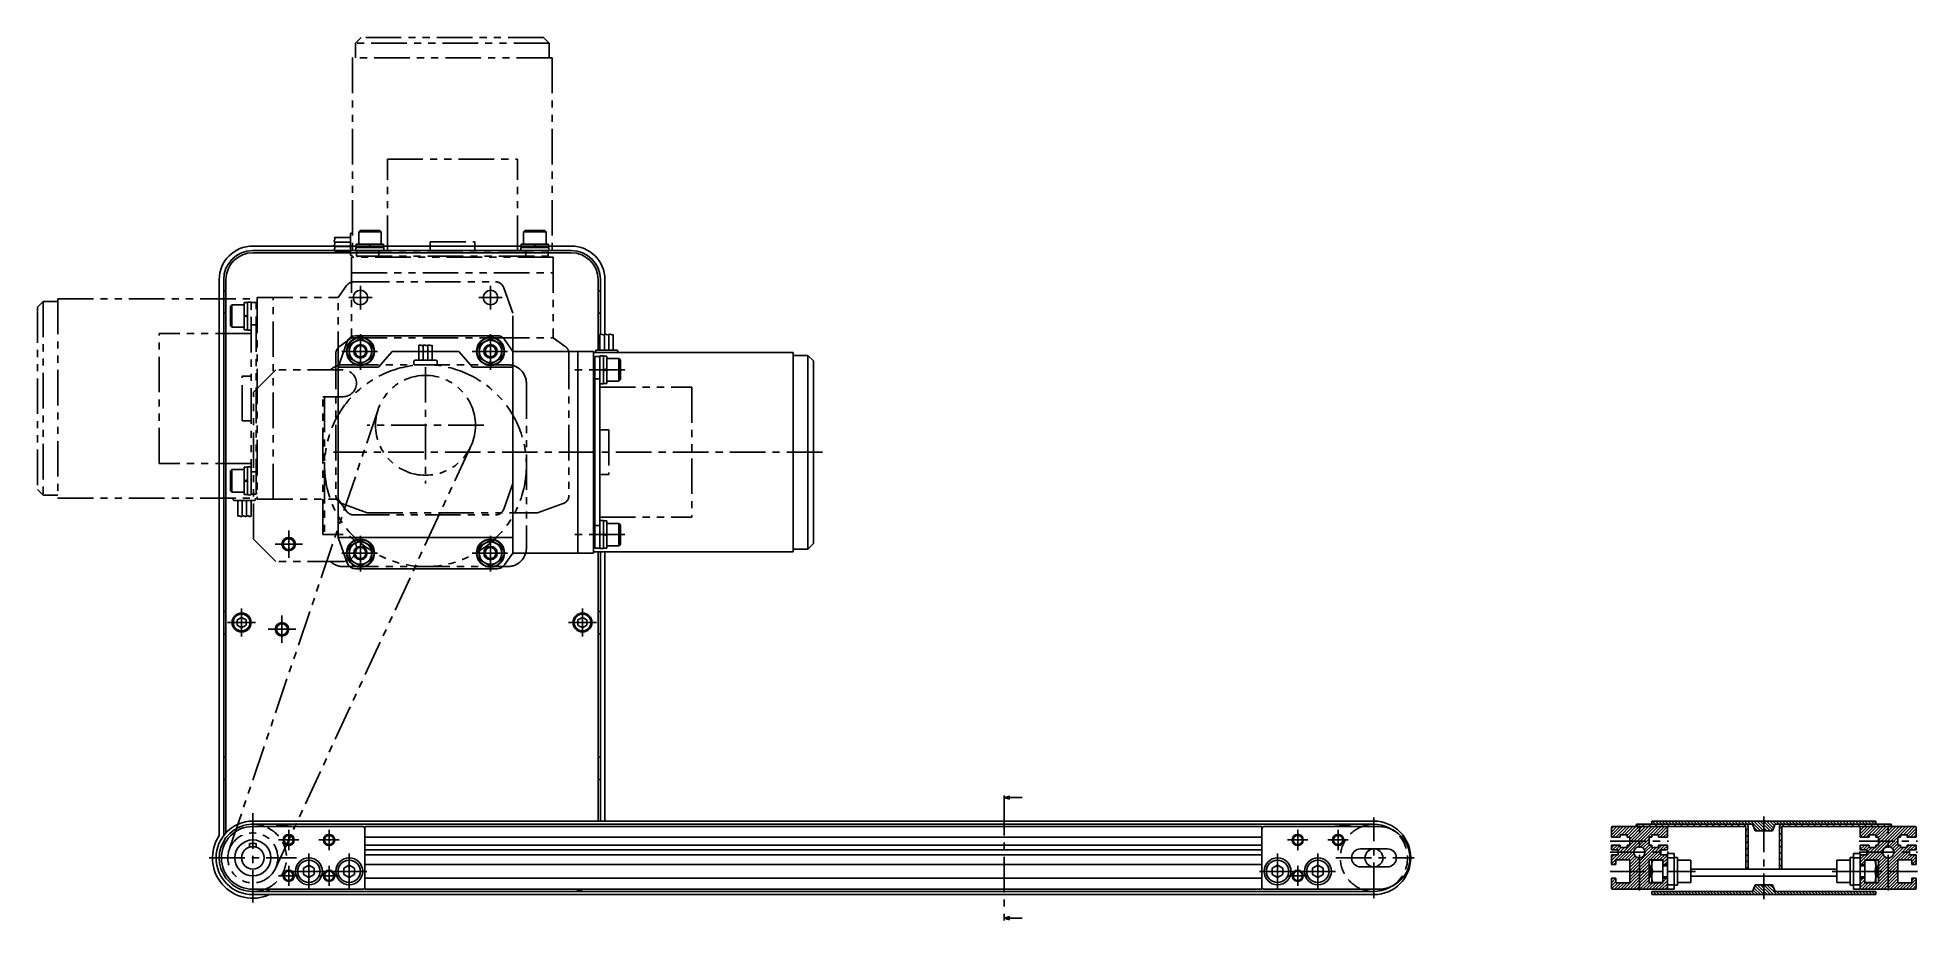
# Model space of a CAD drawing. Extents: x -2 to 1146, y -10 to 679.
# Drawn here: x 308 to 1146, y -10 to 384 of the extents above; entities that cross this region are included whole.
import ezdxf

# ---------------------------------------------------------------- set-up
doc = ezdxf.new("R2010")
doc.units = 0
doc.header["$LTSCALE"] = 0.5
for name, pattern in [('CENTER', [50.8, 31.75, -6.35, 6.35, -6.35]), ('DASHED', [19.05, 12.7, -6.35]), ('PHANTOM', [63.5, 31.75, -6.35, 6.35, -6.35, 6.35, -6.35])]:
    doc.linetypes.add(name, pattern=pattern)
doc.layers.get('0').update_dxf_attribs({"linetype": 'CONTINUOUS'})
for name, color, linetype in [('MSM_CENTER', 1, 'CENTER'), ('MSM_CONTINUOUS', 7, 'CONTINUOUS'), ('MSM_DASHED', 4, 'DASHED'), ('MSM_IMAGINARY', 6, 'PHANTOM'), ('MSM_NARROW', 5, 'CONTINUOUS')]:
    doc.layers.add(name, color=color, linetype=linetype)

# ---------------------------------------------------------------- blocks, each defined once
blk = doc.blocks.new('_OPEN30')
at = {"color": 0, "linetype": 'BYBLOCK'}
for p, q in [((-1, 0.27), (0, 0)), ((0, 0), (-1, -0.27)), ((0, 0), (-1, 0))]:
    blk.add_line(p, q, dxfattribs=at)
blk = doc.blocks.new('*U79')
at = {"layer": 'MSM_CONTINUOUS'}
blk.add_lwpolyline([(741.06, 44.9), (746.56, 44.9)], dxfattribs=at)
at = {"layer": 'MSM_CONTINUOUS', "xscale": 2.5, "yscale": 2.5, "zscale": 2.5, "rotation": 180}
blk.add_blockref('_OPEN30', (738.56, 44.9), dxfattribs=at)
blk = doc.blocks.new('*U80')
at = {"layer": 'MSM_CONTINUOUS'}
blk.add_lwpolyline([(741.06, -8.9), (746.56, -8.9)], dxfattribs=at)
at = {"layer": 'MSM_CONTINUOUS', "xscale": 2.5, "yscale": 2.5, "zscale": 2.5, "rotation": 180}
blk.add_blockref('_OPEN30', (738.56, -8.9), dxfattribs=at)

msp = doc.modelspace()

# ---------------------------------------------------------------- linework, layer by layer
at = {"layer": 'MSM_CENTER'}
for p, q in [((451.52, 262.75), (451.52, 273.25)), ((509.52, 262.75), (509.52, 273.25)), ((456.77, 268), (446.27, 268)), ((514.77, 268), (504.27, 268)), ((451.52, 235.75), (451.52, 252.25)), ((509.52, 235.75), (509.52, 252.25)), ((443.27, 244), (459.77, 244)), ((501.27, 244), (517.77, 244)), ((480.52, 237), (480.52, 185)), ((569.42, 235.77), (546.52, 235.77)), ((506.52, 211), (454.52, 211)), ((657.52, 199), (439.52, 199)), ((419.52, 151.9), (419.52, 164.1)), ((451.52, 145.75), (451.52, 162.25)), ((509.52, 145.75), (509.52, 162.25)), ((569.42, 162.23), (546.52, 162.23)), ((425.62, 158), (413.42, 158)), ((443.27, 154), (459.77, 154)), ((501.27, 154), (517.77, 154)), ((398.52, 116.75), (398.52, 129.25)), ((416.52, 113.9), (416.52, 126.1)), ((550.52, 116.75), (550.52, 129.25)), ((404.77, 123), (392.27, 123)), ((422.62, 120), (410.42, 120)), ((556.77, 123), (544.27, 123)), ((738.56, 43.9), (738.56, -7.9)), ((403.52, 37.9), (403.52, -1.9)), ((903.52, 0), (903.52, 36)), ((1077.39, 36.4), (1077.39, -0.4)), ((415.02, 26), (424.02, 26)), ((419.52, 30.5), (419.52, 21.5)), ((433.02, 26), (442.02, 26)), ((437.52, 30.5), (437.52, 21.5)), ((865.02, 26), (874.02, 26)), ((869.52, 30.5), (869.52, 21.5)), ((883.02, 26), (892.02, 26)), ((887.52, 30.5), (887.52, 21.5)), ((1008.89, 25.5), (1034.89, 25.5)), ((1021.89, 3.5), (1021.89, 32.5)), ((1119.89, 25.5), (1145.89, 25.5)), ((1132.89, 3.5), (1132.89, 32.5)), ((384.07, 18), (422.97, 18)), ((428.52, 20), (428.52, 4)), ((446.52, 20), (446.52, 4)), ((860.52, 20), (860.52, 4)), ((878.52, 20), (878.52, 4)), ((886.52, 18), (921.52, 18)), ((1008.89, 20.5), (1034.89, 20.5)), ((1119.89, 20.5), (1145.89, 20.5)), ((415.02, 10), (424.02, 10)), ((419.52, 14.5), (419.52, 5.5)), ((420.52, 12), (436.52, 12)), ((433.02, 10), (442.02, 10)), ((437.52, 14.5), (437.52, 5.5)), ((438.52, 12), (454.52, 12)), ((852.52, 12), (868.52, 12)), ((865.02, 10), (874.02, 10)), ((869.52, 14.5), (869.52, 5.5)), ((870.52, 12), (886.52, 12)), ((1008.89, 12), (1046.89, 12)), ((1107.89, 12), (1145.89, 12))]:
    msp.add_line(p, q, dxfattribs=at)
at = {"layer": 'MSM_CONTINUOUS'}
for p, q in [((545.52, 291), (403.52, 291)), ((545.52, 289), (403.52, 289)), ((545.52, 288), (403.52, 288)), ((388.52, 27.95), (388.52, 276)), ((390.52, 28), (390.52, 276)), ((391.52, 276), (391.52, 29.18)), ((557.52, 276), (557.52, 244.5)), ((558.52, 276), (558.52, 251.65)), ((560.52, 276), (560.52, 251.65)), ((558.29, 244.5), (558.29, 251.55)), ((560.29, 244.5), (560.29, 251.55)), ((562.29, 244.5), (562.29, 251.55)), ((564.29, 244.5), (564.29, 251.55)), ((445.58, 248.35), (441.52, 237)), ((451.52, 249.77), (446.52, 246.89)), ((446.52, 246.89), (446.52, 241.11)), ((512.47, 251), (449.34, 251)), ((456.52, 246.89), (451.52, 249.77)), ((456.52, 241.11), (456.52, 246.89)), ((459.52, 237), (465.61, 244)), ((465.61, 244), (495.44, 244)), ((501.52, 237), (495.44, 244)), ((509.52, 249.77), (504.52, 246.89)), ((504.52, 246.89), (504.52, 241.11)), ((514.52, 246.89), (509.52, 249.77)), ((514.52, 241.11), (514.52, 246.89)), ((515.72, 249.32), (519.52, 244)), ((519.52, 244), (519.52, 154)), ((555.52, 244), (519.52, 244)), ((548.52, 244), (548.52, 154)), ((555.52, 154), (555.52, 244)), ((644.52, 243.5), (555.52, 243.5)), ((556.29, 244), (556.29, 243.5)), ((565.79, 244.5), (556.79, 244.5)), ((566.29, 244), (566.29, 243.5)), ((644.52, 154.5), (644.52, 243.5)), ((441.52, 237), (441.52, 161)), ((441.52, 237), (459.52, 237)), ((446.52, 241.11), (451.52, 238.23)), ((451.52, 238.23), (456.52, 241.11)), ((501.52, 237), (519.52, 237)), ((504.52, 241.11), (509.52, 238.23)), ((509.52, 238.23), (514.52, 241.11)), ((556.02, 241.27), (555.52, 241.27)), ((556.02, 241.77), (556.02, 156.23)), ((558.32, 241.77), (556.02, 241.77)), ((558.32, 242.02), (558.32, 155.98)), ((558.32, 242.02), (559.92, 242.02)), ((559.92, 242.02), (559.92, 229.52)), ((559.92, 241.87), (561.42, 241.87)), ((559.92, 235.77), (561.42, 236.17)), ((559.92, 235.37), (561.42, 235.77)), ((561.42, 241.87), (561.42, 229.67)), ((566.82, 240.77), (561.42, 240.77)), ((566.82, 230.77), (566.82, 240.77)), ((566.82, 240.77), (567.42, 240.17)), ((567.42, 231.37), (567.42, 240.17)), ((651.02, 242.2), (644.52, 242.2)), ((651.02, 155.8), (651.02, 242.2)), ((651.02, 242.2), (653.52, 239.7)), ((653.52, 158.3), (653.52, 239.7)), ((556.02, 230.27), (555.52, 230.27)), ((558.32, 231.77), (556.02, 231.77)), ((558.32, 229.52), (559.92, 229.52)), ((559.92, 229.67), (561.42, 229.67)), ((566.82, 230.77), (561.42, 230.77)), ((566.82, 230.77), (567.42, 231.37)), ((556.02, 167.77), (555.52, 167.77)), ((558.32, 168.48), (559.92, 168.48)), ((559.92, 155.98), (559.92, 168.48)), ((559.92, 168.33), (561.42, 168.33)), ((561.42, 156.13), (561.42, 168.33)), ((441.52, 161), (519.52, 161)), ((445.58, 149.65), (441.52, 161)), ((451.52, 159.77), (446.52, 156.89)), ((456.52, 156.89), (451.52, 159.77)), ((509.52, 159.77), (504.52, 156.89)), ((514.52, 156.89), (509.52, 159.77)), ((558.32, 166.23), (556.02, 166.23)), ((559.92, 162.63), (561.42, 162.23)), ((559.92, 162.23), (561.42, 161.83)), ((566.82, 167.23), (561.42, 167.23)), ((566.82, 167.23), (566.82, 157.23)), ((566.82, 167.23), (567.42, 166.63)), ((567.42, 166.63), (567.42, 157.83)), ((446.52, 156.89), (446.52, 151.11)), ((446.52, 151.11), (451.52, 148.23)), ((451.52, 148.23), (456.52, 151.11)), ((456.52, 151.11), (456.52, 156.89)), ((504.52, 156.89), (504.52, 151.11)), ((504.52, 151.11), (509.52, 148.23)), ((509.52, 148.23), (514.52, 151.11)), ((514.52, 151.11), (514.52, 156.89)), ((515.72, 148.68), (519.52, 154)), ((555.52, 154), (519.52, 154)), ((556.02, 156.77), (555.52, 156.77)), ((644.52, 154.5), (555.52, 154.5)), ((558.32, 156.23), (556.02, 156.23)), ((557.52, 154.5), (557.52, 34.4)), ((558.32, 155.98), (559.92, 155.98)), ((558.52, 154.5), (558.52, 34.4)), ((559.92, 156.13), (561.42, 156.13)), ((560.52, 154.5), (560.52, 34.4)), ((566.82, 157.23), (561.42, 157.23)), ((566.82, 157.23), (567.42, 157.83)), ((651.02, 155.8), (644.52, 155.8)), ((651.02, 155.8), (653.52, 158.3)), ((512.47, 147), (449.34, 147)), ((391.52, 128), (390.52, 128)), ((557.52, 128), (558.52, 128)), ((391.52, 118), (390.52, 118)), ((398.52, 125.31), (396.52, 124.15)), ((396.52, 124.15), (396.52, 121.85)), ((396.52, 121.85), (398.52, 120.69)), ((400.52, 124.15), (398.52, 125.31)), ((398.52, 120.69), (400.52, 121.85)), ((400.52, 121.85), (400.52, 124.15)), ((550.52, 125.31), (548.52, 124.15)), ((548.52, 124.15), (548.52, 121.85)), ((548.52, 121.85), (550.52, 120.69)), ((552.52, 124.15), (550.52, 125.31)), ((550.52, 120.69), (552.52, 121.85)), ((552.52, 121.85), (552.52, 124.15)), ((557.52, 118), (558.52, 118)), ((738.56, 43.9), (738.56, 45.9)), ((403.52, 34.4), (903.52, 34.4)), ((1027.39, 34.4), (1127.39, 34.4)), ((1027.39, 33), (1027.39, 34.4)), ((1127.39, 33), (1127.39, 34.4)), ((903.52, 33), (403.52, 33)), ((403.52, 32), (452.52, 32)), ((422.42, 32.99), (413.97, 32.26)), ((413.97, 32.26), (413.99, 32)), ((453.52, 32), (853.52, 32)), ((453.52, 32), (453.52, 4)), ((453.52, 27.2), (853.52, 27.2)), ((853.52, 32), (853.52, 4)), ((905.52, 32), (854.52, 32)), ((884.63, 32.99), (893.08, 32.26)), ((893.06, 32), (893.08, 32.26)), ((1009.39, 27.25), (1009.39, 31.5)), ((1009.39, 27.25), (1013.39, 27.25)), ((1069.39, 32), (1009.89, 32)), ((1013.39, 27.25), (1013.39, 28.35)), ((1013.39, 28.35), (1016.39, 28.35)), ((1016.39, 28.35), (1016.39, 27.25)), ((1016.39, 27.25), (1017.59, 27.25)), ((1017.59, 27.25), (1017.59, 23.75)), ((1020.39, 32), (1020.39, 32.5)), ((1020.89, 33), (1072.39, 33)), ((1026.19, 23.75), (1026.19, 27.25)), ((1026.19, 27.25), (1027.39, 27.25)), ((1027.39, 27.25), (1027.39, 28.35)), ((1027.39, 28.35), (1030.39, 28.35)), ((1030.39, 28.35), (1030.39, 27.25)), ((1030.39, 27.25), (1034.39, 27.25)), ((1034.39, 31.5), (1034.39, 27.25)), ((1069.39, 13), (1069.39, 32)), ((1070.39, 13), (1070.39, 32)), ((1073.49, 30), (1072.39, 33)), ((1076.89, 30), (1073.49, 30)), ((1081.29, 30), (1077.89, 30)), ((1082.39, 33), (1081.29, 30)), ((1082.39, 33), (1133.89, 33)), ((1084.39, 32), (1084.39, 13)), ((1085.39, 32), (1085.39, 13)), ((1144.89, 32), (1085.39, 32)), ((1120.39, 31.5), (1120.39, 27.25)), ((1124.39, 27.25), (1120.39, 27.25)), ((1127.39, 28.35), (1124.39, 28.35)), ((1124.39, 28.35), (1124.39, 27.25)), ((1127.39, 27.25), (1127.39, 28.35)), ((1128.59, 27.25), (1127.39, 27.25)), ((1128.59, 23.75), (1128.59, 27.25)), ((1134.39, 32.5), (1134.39, 32)), ((1138.39, 27.25), (1137.19, 27.25)), ((1137.19, 27.25), (1137.19, 23.75)), ((1141.39, 28.35), (1138.39, 28.35)), ((1138.39, 28.35), (1138.39, 27.25)), ((1141.39, 27.25), (1141.39, 28.35)), ((1145.39, 27.25), (1141.39, 27.25)), ((1145.39, 27.25), (1145.39, 31.5)), ((402.02, 24.4), (405.02, 24.4)), ((402.02, 22.77), (402.02, 24.4)), ((405.02, 22.77), (405.02, 24.4)), ((453.52, 23.7), (853.52, 23.7)), ((453.52, 21.6), (853.52, 21.6)), ((453.52, 19.4), (853.52, 19.4)), ((909.52, 22), (897.52, 22)), ((1013.39, 23.75), (1009.39, 23.75)), ((1009.39, 21.6), (1009.39, 23.75)), ((1009.39, 21.6), (1012.39, 21.6)), ((1012.39, 19.4), (1009.39, 19.4)), ((1009.39, 15.1), (1009.39, 19.4)), ((1011.39, 15.1), (1011.39, 17.1)), ((1011.39, 17.1), (1017.59, 17.1)), ((1012.39, 21.6), (1012.39, 19.4)), ((1013.39, 22.65), (1013.39, 23.75)), ((1016.39, 22.65), (1013.39, 22.65)), ((1017.59, 23.75), (1016.39, 23.75)), ((1016.39, 23.75), (1016.39, 22.65)), ((1017.59, 17.1), (1017.59, 6.9)), ((1027.39, 23.75), (1026.19, 23.75)), ((1026.19, 6.9), (1026.19, 17.1)), ((1026.19, 17.1), (1032.39, 17.1)), ((1027.39, 22.65), (1027.39, 23.75)), ((1030.39, 22.65), (1027.39, 22.65)), ((1027.39, 7), (1027.39, 17)), ((1027.39, 17), (1032.39, 17)), ((1034.39, 23.75), (1030.39, 23.75)), ((1030.39, 23.75), (1030.39, 22.65)), ((1031.39, 19.4), (1031.39, 21.6)), ((1031.39, 21.6), (1034.39, 21.6)), ((1034.39, 19.4), (1031.39, 19.4)), ((1032.39, 17.1), (1032.39, 6.9)), ((1034.39, 23.75), (1034.39, 21.6)), ((1034.39, 20), (1034.39, 4)), ((1034.39, 20), (1037.39, 20)), ((1034.39, 18), (1037.39, 18)), ((1037.39, 4), (1037.39, 20)), ((1038.89, 18.1), (1037.39, 18.1)), ((1038.89, 18.1), (1038.89, 5.9)), ((1044.89, 17), (1038.89, 17)), ((1044.89, 7), (1044.89, 17)), ((1109.89, 17), (1115.89, 17)), ((1109.89, 7), (1109.89, 17)), ((1115.89, 18.1), (1117.39, 18.1)), ((1115.89, 18.1), (1115.89, 5.9)), ((1120.39, 20), (1117.39, 20)), ((1117.39, 4), (1117.39, 20)), ((1120.39, 18), (1117.39, 18)), ((1120.39, 23.75), (1120.39, 21.6)), ((1120.39, 23.75), (1124.39, 23.75)), ((1123.39, 21.6), (1120.39, 21.6)), ((1120.39, 20), (1120.39, 4)), ((1120.39, 19.4), (1123.39, 19.4)), ((1128.59, 17.1), (1122.39, 17.1)), ((1122.39, 17.1), (1122.39, 6.9)), ((1127.39, 17), (1122.39, 17)), ((1123.39, 19.4), (1123.39, 21.6)), ((1124.39, 23.75), (1124.39, 22.65)), ((1124.39, 22.65), (1127.39, 22.65)), ((1127.39, 22.65), (1127.39, 23.75)), ((1127.39, 23.75), (1128.59, 23.75)), ((1127.39, 7), (1127.39, 17)), ((1128.59, 6.9), (1128.59, 17.1)), ((1137.19, 23.75), (1138.39, 23.75)), ((1143.39, 17.1), (1137.19, 17.1)), ((1137.19, 17.1), (1137.19, 6.9)), ((1138.39, 23.75), (1138.39, 22.65)), ((1138.39, 22.65), (1141.39, 22.65)), ((1141.39, 22.65), (1141.39, 23.75)), ((1141.39, 23.75), (1145.39, 23.75)), ((1145.39, 21.6), (1142.39, 21.6)), ((1142.39, 21.6), (1142.39, 19.4)), ((1142.39, 19.4), (1145.39, 19.4)), ((1143.39, 15.1), (1143.39, 17.1)), ((1145.39, 21.6), (1145.39, 23.75)), ((1145.39, 15.1), (1145.39, 19.4)), ((428.52, 14.75), (426.14, 13.37)), ((426.14, 10.63), (426.14, 13.37)), ((428.52, 9.25), (426.14, 10.63)), ((428.52, 14.75), (430.9, 13.37)), ((430.9, 10.63), (428.52, 9.25)), ((430.9, 13.37), (430.9, 10.63)), ((446.52, 14.75), (444.14, 13.37)), ((444.14, 10.63), (444.14, 13.37)), ((446.52, 9.25), (444.14, 10.63)), ((446.52, 14.75), (448.9, 13.37)), ((448.9, 10.63), (446.52, 9.25)), ((448.9, 13.37), (448.9, 10.63)), ((453.52, 15.1), (853.52, 15.1)), ((453.52, 8.9), (853.52, 8.9)), ((860.52, 14.75), (858.14, 13.37)), ((858.14, 10.63), (858.14, 13.37)), ((860.52, 9.25), (858.14, 10.63)), ((860.52, 14.75), (862.9, 13.37)), ((862.9, 10.63), (860.52, 9.25)), ((862.9, 13.37), (862.9, 10.63)), ((878.52, 14.75), (876.14, 13.37)), ((876.14, 10.63), (876.14, 13.37)), ((878.52, 9.25), (876.14, 10.63)), ((878.52, 14.75), (880.9, 13.37)), ((880.9, 10.63), (878.52, 9.25)), ((880.9, 13.37), (880.9, 10.63)), ((909.52, 14), (897.52, 14)), ((1009.39, 15.1), (1011.39, 15.1)), ((1011.39, 8.9), (1009.39, 8.9)), ((1009.39, 4.5), (1009.39, 8.9)), ((1011.39, 6.9), (1011.39, 8.9)), ((1026.89, 14.46), (1027.39, 14.96)), ((1026.89, 14.46), (1026.89, 9.54)), ((1026.89, 9.54), (1027.39, 9.04)), ((1032.39, 12), (1027.83, 12)), ((1032.39, 15.1), (1034.39, 15.1)), ((1034.39, 15), (1032.39, 15)), ((1032.39, 9), (1034.39, 9)), ((1034.39, 8.9), (1032.39, 8.9)), ((1109.89, 13), (1044.89, 13)), ((1109.89, 9.8), (1044.89, 9.8)), ((1122.39, 15.1), (1120.39, 15.1)), ((1120.39, 15), (1122.39, 15)), ((1122.39, 9), (1120.39, 9)), ((1120.39, 8.9), (1122.39, 8.9)), ((1122.39, 12), (1126.94, 12)), ((1127.89, 14.46), (1127.39, 14.96)), ((1127.89, 9.54), (1127.39, 9.04)), ((1127.89, 14.46), (1127.89, 9.54)), ((1145.39, 15.1), (1143.39, 15.1)), ((1143.39, 6.9), (1143.39, 8.9)), ((1143.39, 8.9), (1145.39, 8.9)), ((1145.39, 4.5), (1145.39, 8.9)), ((403.52, 4), (452.52, 4)), ((403.52, 3), (903.52, 3)), ((903.52, 1.6), (403.52, 1.6)), ((545.52, 3), (413.47, 3)), ((453.52, 4), (853.52, 4)), ((905.52, 4), (854.52, 4)), ((888.52, 4), (903.52, 4)), ((1033.89, 4), (1009.89, 4)), ((1017.59, 6.9), (1011.39, 6.9)), ((1032.39, 6.9), (1026.19, 6.9)), ((1027.39, 7), (1032.39, 7)), ((1072.39, 3), (1027.39, 3)), ((1027.39, 1.6), (1027.39, 3)), ((1127.39, 1.6), (1027.39, 1.6)), ((1037.39, 6), (1034.39, 6)), ((1037.39, 4), (1034.39, 4)), ((1037.39, 5.9), (1038.89, 5.9)), ((1038.89, 7), (1044.89, 7)), ((1072.39, 3), (1073.49, 6)), ((1073.49, 6), (1076.89, 6)), ((1077.89, 6), (1081.29, 6)), ((1081.29, 6), (1082.39, 3)), ((1127.39, 3), (1082.39, 3)), ((1115.89, 7), (1109.89, 7)), ((1117.39, 5.9), (1115.89, 5.9)), ((1117.39, 6), (1120.39, 6)), ((1117.39, 4), (1120.39, 4)), ((1120.89, 4), (1144.89, 4)), ((1127.39, 7), (1122.39, 7)), ((1122.39, 6.9), (1128.59, 6.9)), ((1127.39, 1.6), (1127.39, 3)), ((1137.19, 6.9), (1143.39, 6.9)), ((738.56, -9.9), (738.56, -7.9))]:
    msp.add_line(p, q, dxfattribs=at)
for centre, radius in [((451.52, 268), 3.25), ((509.52, 268), 3.25), ((451.52, 244), 6.25), ((451.52, 244), 6.1), ((451.52, 244), 5), ((451.52, 244), 3), ((509.52, 244), 6.25), ((509.52, 244), 6.1), ((509.52, 244), 5), ((509.52, 244), 3), ((419.52, 158), 2.46), ((451.52, 154), 6.25), ((451.52, 154), 6.1), ((509.52, 154), 6.25), ((509.52, 154), 6.1), ((451.52, 154), 5), ((451.52, 154), 3), ((509.52, 154), 5), ((509.52, 154), 3), ((398.52, 123), 4.25), ((398.52, 123), 3.75), ((550.52, 123), 4.25), ((550.52, 123), 3.75), ((416.52, 120), 3), ((403.52, 18), 8), ((419.52, 26), 2.07), ((437.52, 26), 2.07), ((869.52, 26), 2.07), ((887.52, 26), 2.07), ((403.52, 18), 5), ((428.52, 12), 6), ((428.52, 12), 5), ((446.52, 12), 6), ((446.52, 12), 5), ((860.52, 12), 6), ((860.52, 12), 5), ((878.52, 12), 6), ((878.52, 12), 5), ((903.52, 18), 4), ((1021.89, 20.5), 2.5), ((1132.89, 20.5), 2.5), ((419.52, 10), 2.07), ((437.52, 10), 2.07), ((869.52, 10), 2.07)]:
    msp.add_circle(centre, radius, dxfattribs=at)
for centre, radius, start, end in [((403.52, 276), 15, 90, 180), ((403.52, 276), 13, 90, 180), ((403.52, 276), 12, 90, 180), ((545.52, 276), 15, 0, 90), ((545.52, 276), 13, 0, 90), ((545.52, 276), 12, 0, 90), ((390.52, 266), 5, 78.46304, 90), ((558.52, 266), 5, 90, 101.53696), ((390.52, 266), 5, 270, 281.53696), ((558.52, 266), 5, 258.46304, 270), ((449.34, 247), 4, 90, 160.34602), ((512.47, 247), 4, 35.53757, 90), ((556.79, 244), 0.5, 90, 180), ((565.79, 244), 0.5, 0, 90), ((449.34, 151), 4, 199.65398, 270), ((512.47, 151), 4, 270, 324.46228), ((390.52, 58), 5, 78.46304, 90), ((558.52, 58), 5, 90, 101.53696), ((390.52, 58), 5, 270, 281.53696), ((558.52, 58), 5, 258.46304, 270), ((403.52, 18), 16.4, 90, 270), ((903.52, 18), 16.4, 270, 90), ((403.52, 18), 18, 146.44269, 294.34065), ((403.52, 18), 15, 68.96053, 291.03947), ((403.52, 18), 14, 90, 270), ((422.46, 32.5), 0.5, 90, 95), ((452.52, 31), 1, 0, 90), ((854.52, 31), 1, 90, 180), ((884.59, 32.5), 0.5, 85, 90), ((903.52, 18), 15, 56.63299, 111.03947), ((905.52, 18), 14, 270, 90), ((1009.89, 31.5), 0.5, 90, 180), ((1020.89, 32.5), 0.5, 90, 180), ((1033.89, 31.5), 0.5, 0, 90), ((1069.39, 32), 1, 0, 90), ((1077.39, 30), 0.5, 0, 180), ((1085.39, 32), 1, 90, 180), ((1120.89, 31.5), 0.5, 90, 180), ((1133.89, 32.5), 0.5, 0, 90), ((1144.89, 31.5), 0.5, 0, 90), ((897.52, 18), 4, 90, 270), ((909.52, 18), 4, 270, 90), ((1034.61, 14.5), 7.22, 159.74384, 200.25616), ((1120.16, 14.5), 7.22, 339.74384, 20.25616), ((1034.61, 9.5), 7.22, 159.74384, 200.25616), ((1120.16, 9.5), 7.22, 339.74384, 20.25616), ((403.52, 18), 16, 290.36413, 298.95502), ((452.52, 5), 1, 270, 0), ((545.52, 18), 15, 270, 291.03947), ((854.52, 5), 1, 180, 270), ((903.52, 18), 15, 248.96053, 303.36701), ((1009.89, 4.5), 0.5, 180, 270), ((1033.89, 4.5), 0.5, 270, 0), ((1077.39, 6), 0.5, 180, 0), ((1120.89, 4.5), 0.5, 180, 270), ((1144.89, 4.5), 0.5, 270, 0)]:
    msp.add_arc(centre, radius, start, end, dxfattribs=at)
at = {"layer": 'MSM_DASHED'}
for centre, start, end in [((403.52, 18), 291.03947, 68.96053), ((903.52, 18), 111.03947, 248.96053), ((903.52, 18), 303.36701, 56.63299)]:
    msp.add_arc(centre, 15, start, end, dxfattribs=at)
at = {"layer": 'MSM_IMAGINARY'}
for p, q in [((449.32, 381.5), (451.82, 384)), ((535.72, 381.5), (449.32, 381.5)), ((449.32, 381.5), (449.32, 375)), ((533.22, 384), (451.82, 384)), ((535.72, 381.5), (533.22, 384)), ((535.72, 381.5), (535.72, 375)), ((448.02, 375), (448.02, 286)), ((537.02, 375), (448.02, 375)), ((537.02, 375), (537.02, 286)), ((463.52, 288.8), (463.52, 329.8)), ((463.52, 329.8), (521.52, 329.8)), ((521.52, 288.8), (521.52, 329.8)), ((447.02, 294.76), (439.98, 294.76)), ((447.02, 296.26), (447.02, 287.26)), ((447.52, 296.76), (448.02, 296.76)), ((450.76, 297.3), (451.36, 297.9)), ((460.76, 297.3), (450.76, 297.3)), ((450.76, 297.3), (450.76, 291.9)), ((460.16, 297.9), (451.36, 297.9)), ((460.76, 297.3), (460.16, 297.9)), ((460.76, 297.3), (460.76, 291.9)), ((524.29, 297.3), (524.89, 297.9)), ((524.29, 297.3), (534.29, 297.3)), ((524.29, 297.3), (524.29, 291.9)), ((524.89, 297.9), (533.69, 297.9)), ((534.29, 297.3), (533.69, 297.9)), ((534.29, 297.3), (534.29, 291.9)), ((447.02, 292.76), (439.98, 292.76)), ((447.02, 290.76), (439.98, 290.76)), ((447.02, 288.76), (439.98, 288.76)), ((447.52, 286.76), (448.02, 286.76)), ((537.52, 286), (447.52, 286)), ((447.52, 286), (447.52, 250)), ((449.51, 290.4), (462.01, 290.4)), ((449.51, 288.8), (449.51, 290.4)), ((449.51, 288.8), (535.54, 288.8)), ((449.66, 291.9), (461.86, 291.9)), ((449.66, 290.4), (449.66, 291.9)), ((449.76, 288.8), (449.76, 286.5)), ((449.76, 286.5), (535.29, 286.5)), ((450.26, 286.5), (450.26, 286)), ((455.75, 290.4), (455.36, 291.9)), ((456.15, 290.4), (455.76, 291.9)), ((459.76, 288.8), (459.76, 286.5)), ((461.26, 286.5), (461.26, 286)), ((461.86, 290.4), (461.86, 291.9)), ((462.01, 288.8), (462.01, 290.4)), ((482.59, 288.8), (482.59, 292.8)), ((482.59, 292.8), (502.46, 292.8)), ((502.46, 292.8), (502.46, 288.8)), ((535.54, 290.4), (523.04, 290.4)), ((523.04, 288.8), (523.04, 290.4)), ((535.39, 291.9), (523.19, 291.9)), ((523.19, 290.4), (523.19, 291.9)), ((523.76, 286.5), (523.76, 286)), ((525.29, 288.8), (525.29, 286.5)), ((528.9, 290.4), (529.29, 291.9)), ((529.3, 290.4), (529.69, 291.9)), ((534.76, 286.5), (534.76, 286)), ((535.29, 288.8), (535.29, 286.5)), ((535.39, 290.4), (535.39, 291.9)), ((535.54, 288.8), (535.54, 290.4)), ((537.52, 286), (537.52, 250)), ((447.52, 279), (537.52, 279)), ((445.33, 273.32), (441.52, 268)), ((448.58, 275), (511.71, 275)), ((515.47, 272.35), (519.52, 261)), ((310.02, 266.2), (307.52, 263.7)), ((307.52, 263.7), (307.52, 182.3)), ((310.02, 266.2), (310.02, 179.8)), ((310.02, 266.2), (316.52, 266.2)), ((316.52, 267.5), (405.52, 267.5)), ((316.52, 267.5), (316.52, 178.5)), ((394.22, 264.77), (393.62, 264.17)), ((393.62, 255.37), (393.62, 264.17)), ((394.22, 254.77), (394.22, 264.77)), ((394.22, 264.77), (399.62, 264.77)), ((399.62, 265.87), (399.62, 253.67)), ((401.12, 265.87), (399.62, 265.87)), ((401.12, 259.77), (399.62, 260.17)), ((401.12, 266.02), (401.12, 253.52)), ((402.72, 266.02), (401.12, 266.02)), ((402.72, 179.98), (402.72, 266.02)), ((402.72, 265.77), (405.02, 265.77)), ((405.02, 180.23), (405.02, 265.77)), ((405.02, 265.23), (405.52, 265.23)), ((405.52, 268), (405.52, 178)), ((405.52, 268), (441.52, 268)), ((412.52, 178), (412.52, 268)), ((441.52, 237), (441.52, 268)), ((519.52, 244), (519.52, 261)), ((402.72, 252), (361.72, 252)), ((361.72, 194), (361.72, 252)), ((394.22, 254.77), (393.62, 255.37)), ((394.22, 254.77), (399.62, 254.77)), ((401.12, 259.37), (399.62, 259.77)), ((401.12, 253.67), (399.62, 253.67)), ((402.72, 253.52), (401.12, 253.52)), ((402.72, 255.77), (405.02, 255.77)), ((405.02, 254.23), (405.52, 254.23)), ((442.2, 246.2), (447.52, 250)), ((447.52, 250), (537.52, 250)), ((477.52, 240), (477.52, 246.7)), ((479.52, 240), (479.52, 246.7)), ((481.52, 246.7), (481.52, 240)), ((483.52, 240), (483.52, 246.7)), ((542.85, 246.2), (537.52, 250)), ((403.76, 225.77), (413.76, 235.77)), ((443.76, 235.77), (413.76, 235.77)), ((440.52, 242.94), (440.52, 179.82)), ((443.76, 238), (517.29, 238)), ((475.27, 238), (475.27, 239.5)), ((475.77, 240), (485.27, 240)), ((485.77, 238), (485.77, 239.5)), ((544.52, 242.94), (544.52, 179.82)), ((398.72, 232.93), (402.72, 232.93)), ((398.72, 213.07), (398.72, 232.93)), ((525.52, 229.77), (525.52, 156.23)), ((558.32, 228), (599.32, 228)), ((558.32, 228), (599.32, 228)), ((599.32, 228), (599.32, 170)), ((599.32, 228), (599.32, 170)), ((459.42, 218.13), (392.97, 21.57)), ((403.76, 160.23), (403.76, 225.77)), ((434.76, 162.23), (434.76, 223.77)), ((443.76, 223.77), (434.76, 223.77)), ((435.52, 223.77), (435.52, 162.23)), ((402.72, 213.07), (398.72, 213.07)), ((413.64, 13.32), (500.75, 201.65)), ((558.32, 208.93), (562.32, 208.93)), ((558.32, 208.93), (562.32, 208.93)), ((562.32, 208.93), (562.32, 189.07)), ((562.32, 208.93), (562.32, 189.07)), ((402.72, 194), (361.72, 194)), ((394.22, 191.23), (393.62, 190.63)), ((393.62, 190.63), (393.62, 181.83)), ((394.22, 191.23), (394.22, 181.23)), ((394.22, 191.23), (399.62, 191.23)), ((399.62, 180.13), (399.62, 192.33)), ((401.12, 192.33), (399.62, 192.33)), ((401.12, 186.63), (399.62, 186.23)), ((401.12, 186.23), (399.62, 185.83)), ((401.12, 179.98), (401.12, 192.48)), ((402.72, 192.48), (401.12, 192.48)), ((402.72, 190.23), (405.02, 190.23)), ((405.02, 191.73), (405.52, 191.73)), ((515.47, 173.65), (519.52, 185)), ((562.32, 189.07), (558.32, 189.07)), ((562.32, 189.07), (558.32, 189.07)), ((310.02, 179.8), (307.52, 182.3)), ((310.02, 179.8), (316.52, 179.8)), ((316.52, 178.5), (405.52, 178.5)), ((394.22, 181.23), (393.62, 181.83)), ((394.22, 181.23), (399.62, 181.23)), ((394.76, 178), (394.76, 178.5)), ((395.26, 177.5), (404.26, 177.5)), ((396.76, 177.5), (396.76, 170.45)), ((398.76, 177.5), (398.76, 170.45)), ((401.12, 180.13), (399.62, 180.13)), ((400.76, 177.5), (400.76, 170.45)), ((402.72, 179.98), (401.12, 179.98)), ((402.72, 180.23), (405.02, 180.23)), ((402.76, 177.5), (402.76, 170.45)), ((404.76, 178), (404.76, 178.5)), ((405.02, 180.73), (405.52, 180.73)), ((405.52, 178), (441.52, 178)), ((445.33, 172.68), (441.52, 178)), ((443.18, 176.05), (454.52, 172)), ((448.58, 171), (511.71, 171)), ((454.52, 172), (530.52, 172)), ((541.87, 176.05), (530.52, 172)), ((558.32, 170), (599.32, 170)), ((558.32, 170), (599.32, 170)), ((403.76, 160.23), (413.76, 150.23)), ((443.76, 162.23), (434.76, 162.23)), ((443.76, 150.23), (413.76, 150.23)), ((443.76, 148), (517.29, 148))]:
    msp.add_line(p, q, dxfattribs=at)
for centre, radius in [((480.52, 193), 45), ((480.52, 211), 22.28), ((403.52, 18), 11.14)]:
    msp.add_circle(centre, radius, dxfattribs=at)
for centre, radius, start, end in [((440.84, 293.26), 1, 150.00001, 209.99997), ((439.11, 294.26), 1, 330, 30), ((447.52, 296.26), 0.5, 90, 180), ((440.84, 291.26), 1, 150.00004, 209.99996), ((440.84, 289.26), 1, 150.00001, 209.99997), ((439.11, 292.26), 1, 330, 30), ((439.11, 290.26), 1, 330, 30), ((447.52, 287.26), 0.5, 180, 270), ((448.58, 271), 4, 90, 144.46228), ((511.71, 271), 4, 19.65398, 90), ((444.52, 242.94), 4, 125.53757, 180), ((478.02, 245.83), 1, 60.00001, 119.99997), ((479.02, 247.57), 1, 240, 300), ((480.02, 245.83), 1, 60.00004, 119.99996), ((481.02, 247.57), 1, 240, 300), ((482.02, 245.83), 1, 60.00001, 119.99997), ((483.02, 247.57), 1, 240, 300), ((540.52, 242.94), 4, 0, 54.46228), ((443.76, 229.77), 8.23, 90, 133.19733), ((443.76, 229.77), 6, 270, 90), ((475.77, 239.5), 0.5, 90, 180), ((485.27, 239.5), 0.5, 0, 90), ((517.29, 229.77), 8.23, 0, 90), ((395.26, 178), 0.5, 180, 270), ((404.26, 178), 0.5, 270, 0), ((444.52, 179.82), 4, 180, 250.34602), ((540.52, 179.82), 4, 289.65398, 0), ((397.26, 169.59), 1, 60, 120), ((398.26, 171.32), 1, 240.00001, 299.99997), ((399.26, 169.59), 1, 60, 120), ((400.26, 171.32), 1, 240.00004, 299.99996), ((401.26, 169.59), 1, 60, 120), ((402.26, 171.32), 1, 240.00001, 299.99997), ((448.58, 175), 4, 215.53757, 270), ((511.71, 175), 4, 270, 340.34602), ((443.76, 156.23), 6, 270, 90), ((517.29, 156.23), 8.23, 270, 0), ((443.76, 156.23), 8.23, 226.80267, 270)]:
    msp.add_arc(centre, radius, start, end, dxfattribs=at)
at = {"layer": 'MSM_NARROW'}
for p, q in [((1029.1, 33), (1027.7, 34.4)), ((1030.52, 33), (1029.12, 34.4)), ((1031.93, 33), (1030.53, 34.4)), ((1033.35, 33), (1031.95, 34.4)), ((1034.76, 33), (1033.36, 34.4)), ((1036.17, 33), (1034.77, 34.4)), ((1037.59, 33), (1036.19, 34.4)), ((1039, 33), (1037.6, 34.4)), ((1040.42, 33), (1039.02, 34.4)), ((1041.83, 33), (1040.43, 34.4)), ((1043.25, 33), (1041.85, 34.4)), ((1044.66, 33), (1043.26, 34.4)), ((1046.07, 33), (1044.67, 34.4)), ((1047.49, 33), (1046.09, 34.4)), ((1048.9, 33), (1047.5, 34.4)), ((1050.32, 33), (1048.92, 34.4)), ((1051.73, 33), (1050.33, 34.4)), ((1053.14, 33), (1051.74, 34.4)), ((1054.56, 33), (1053.16, 34.4)), ((1055.97, 33), (1054.57, 34.4)), ((1057.39, 33), (1055.99, 34.4)), ((1058.8, 33), (1057.4, 34.4)), ((1060.22, 33), (1058.82, 34.4)), ((1061.63, 33), (1060.23, 34.4)), ((1063.04, 33), (1061.64, 34.4)), ((1064.46, 33), (1063.06, 34.4)), ((1065.87, 33), (1064.47, 34.4)), ((1067.29, 33), (1065.89, 34.4)), ((1068.7, 33), (1067.3, 34.4)), ((1070.12, 33), (1068.72, 34.4)), ((1071.53, 33), (1070.13, 34.4)), ((1075.94, 30), (1071.54, 34.4)), ((1077.02, 30.34), (1072.96, 34.4)), ((1078.77, 30), (1074.37, 34.4)), ((1080.19, 30), (1075.79, 34.4)), ((1081.37, 30.23), (1077.2, 34.4)), ((1081.75, 31.27), (1078.61, 34.4)), ((1082.13, 32.3), (1080.03, 34.4)), ((1082.84, 33), (1081.44, 34.4)), ((1084.26, 33), (1082.86, 34.4)), ((1085.67, 33), (1084.27, 34.4)), ((1087.09, 33), (1085.69, 34.4)), ((1088.5, 33), (1087.1, 34.4)), ((1089.91, 33), (1088.51, 34.4)), ((1091.33, 33), (1089.93, 34.4)), ((1092.74, 33), (1091.34, 34.4)), ((1094.16, 33), (1092.76, 34.4)), ((1095.57, 33), (1094.17, 34.4)), ((1096.99, 33), (1095.59, 34.4)), ((1098.4, 33), (1097, 34.4)), ((1099.81, 33), (1098.41, 34.4)), ((1101.23, 33), (1099.83, 34.4)), ((1102.64, 33), (1101.24, 34.4)), ((1104.06, 33), (1102.66, 34.4)), ((1105.47, 33), (1104.07, 34.4)), ((1106.88, 33), (1105.48, 34.4)), ((1108.3, 33), (1106.9, 34.4)), ((1109.71, 33), (1108.31, 34.4)), ((1111.13, 33), (1109.73, 34.4)), ((1112.54, 33), (1111.14, 34.4)), ((1113.96, 33), (1112.56, 34.4)), ((1115.37, 33), (1113.97, 34.4)), ((1116.78, 33), (1115.38, 34.4)), ((1118.2, 33), (1116.8, 34.4)), ((1119.61, 33), (1118.21, 34.4)), ((1121.03, 33), (1119.63, 34.4)), ((1122.44, 33), (1121.04, 34.4)), ((1123.86, 33), (1122.46, 34.4)), ((1125.27, 33), (1123.87, 34.4)), ((1126.68, 33), (1125.28, 34.4)), ((1127.39, 33.71), (1126.7, 34.4)), ((1009.39, 30.94), (1010.45, 32)), ((1009.39, 29.52), (1011.86, 32)), ((1009.39, 28.11), (1013.28, 32)), ((1009.39, 15.38), (1026, 32)), ((1009.94, 27.25), (1014.69, 32)), ((1011.35, 27.25), (1016.1, 32)), ((1012.52, 17.1), (1027.42, 32)), ((1012.77, 27.25), (1013.39, 27.87)), ((1013.87, 28.35), (1017.52, 32)), ((1013.93, 17.1), (1028.83, 32)), ((1015.28, 28.35), (1018.93, 32)), ((1016.39, 28.04), (1020.35, 32)), ((1017.01, 27.25), (1021.76, 32)), ((1017.59, 26.41), (1023.18, 32)), ((1017.59, 25), (1024.59, 32)), ((1020.39, 32.04), (1021.35, 33)), ((1021.13, 22.88), (1030.25, 32)), ((1022.57, 22.91), (1026.19, 26.52)), ((1023.18, 32), (1024.18, 33)), ((1026, 32), (1027, 33)), ((1026.91, 27.25), (1027.39, 27.72)), ((1027.69, 33), (1027.39, 33.3)), ((1028.01, 28.35), (1031.66, 32)), ((1028.83, 32), (1029.83, 33)), ((1029.43, 28.35), (1033.08, 32)), ((1030.39, 27.9), (1034.29, 31.8)), ((1031.15, 27.25), (1034.39, 30.48)), ((1031.66, 32), (1032.66, 33)), ((1032.57, 27.25), (1034.39, 29.07)), ((1033.98, 27.25), (1034.39, 27.65)), ((1034.49, 32), (1035.49, 33)), ((1037.32, 32), (1038.32, 33)), ((1040.15, 32), (1041.15, 33)), ((1042.97, 32), (1043.97, 33)), ((1045.8, 32), (1046.8, 33)), ((1048.63, 32), (1049.63, 33)), ((1051.46, 32), (1052.46, 33)), ((1054.29, 32), (1055.29, 33)), ((1057.12, 32), (1058.12, 33)), ((1059.95, 32), (1060.95, 33)), ((1062.77, 32), (1063.77, 33)), ((1065.6, 32), (1066.6, 33)), ((1068.43, 32), (1069.43, 33)), ((1069.39, 30.13), (1070.39, 31.13)), ((1069.39, 27.3), (1070.39, 28.3)), ((1069.39, 24.47), (1070.39, 25.47)), ((1074.53, 30), (1072.88, 31.65)), ((1084.39, 30.98), (1085.39, 31.98)), ((1084.39, 28.16), (1085.39, 29.16)), ((1084.39, 25.33), (1085.39, 26.33)), ((1085.4, 32), (1086.4, 33)), ((1088.23, 32), (1089.23, 33)), ((1091.06, 32), (1092.06, 33)), ((1093.89, 32), (1094.89, 33)), ((1096.71, 32), (1097.71, 33)), ((1099.54, 32), (1100.54, 33)), ((1102.37, 32), (1103.37, 33)), ((1105.2, 32), (1106.2, 33)), ((1108.03, 32), (1109.03, 33)), ((1110.86, 32), (1111.86, 33)), ((1113.69, 32), (1114.69, 33)), ((1116.51, 32), (1117.51, 33)), ((1119.34, 32), (1120.34, 33)), ((1120.39, 30.22), (1122.17, 32)), ((1120.39, 28.8), (1123.58, 32)), ((1120.39, 27.39), (1125, 32)), ((1120.41, 31.65), (1120.73, 31.98)), ((1121.66, 27.25), (1126.41, 32)), ((1122.17, 32), (1123.17, 33)), ((1122.83, 17.1), (1137.73, 32)), ((1123.08, 27.25), (1127.83, 32)), ((1124.24, 17.1), (1139.14, 32)), ((1125, 32), (1126, 33)), ((1125.59, 28.35), (1129.24, 32)), ((1125.66, 17.1), (1140.56, 32)), ((1127.01, 28.35), (1130.66, 32)), ((1127.39, 27.32), (1132.07, 32)), ((1127.83, 32), (1128.83, 33)), ((1128.59, 27.1), (1133.48, 32)), ((1128.59, 25.69), (1134.9, 32)), ((1128.59, 24.27), (1136.31, 32)), ((1130.66, 32), (1131.66, 33)), ((1132.97, 23), (1137.19, 27.22)), ((1133.48, 32), (1134.29, 32.8)), ((1134.08, 22.7), (1137.19, 25.8)), ((1137.22, 27.25), (1141.97, 32)), ((1139.73, 28.35), (1143.38, 32)), ((1141.15, 28.35), (1144.8, 32)), ((1141.46, 27.25), (1145.39, 31.17)), ((1142.88, 27.25), (1145.39, 29.76)), ((1144.29, 27.25), (1145.39, 28.35)), ((1009.39, 22.45), (1010.68, 23.75)), ((1009.39, 18.21), (1010.58, 19.4)), ((1009.39, 16.8), (1011.99, 19.4)), ((1009.95, 21.6), (1012.1, 23.75)), ((1011.36, 21.6), (1013.39, 23.62)), ((1012.39, 21.21), (1013.83, 22.65)), ((1012.39, 19.8), (1015.24, 22.65)), ((1015.35, 17.1), (1019.5, 21.26)), ((1016.76, 17.1), (1019.48, 19.82)), ((1017.59, 9.44), (1031.9, 23.75)), ((1017.59, 12.27), (1027.97, 22.65)), ((1017.59, 10.85), (1029.38, 22.65)), ((1017.59, 16.51), (1019.97, 18.89)), ((1017.59, 15.1), (1020.76, 18.27)), ((1017.59, 13.68), (1021.9, 18)), ((1023.49, 22.42), (1026.19, 25.11)), ((1024.12, 21.63), (1026.24, 23.75)), ((1024.39, 20.48), (1027.39, 23.48)), ((1026.66, 17.1), (1033.31, 23.75)), ((1028.07, 17.1), (1031.39, 20.41)), ((1029.49, 17.1), (1031.79, 19.4)), ((1030.39, 23.65), (1030.48, 23.75)), ((1030.9, 17.1), (1033.2, 19.4)), ((1032.32, 17.1), (1034.39, 19.17)), ((1032.39, 15.75), (1034.39, 17.75)), ((1032.57, 21.6), (1034.39, 23.41)), ((1033.99, 21.6), (1034.39, 22)), ((1069.39, 21.64), (1070.39, 22.64)), ((1069.39, 18.81), (1070.39, 19.81)), ((1069.39, 15.98), (1070.39, 16.98)), ((1084.39, 22.5), (1085.39, 23.5)), ((1084.39, 19.67), (1085.39, 20.67)), ((1084.39, 16.84), (1085.39, 17.84)), ((1120.39, 23.14), (1120.99, 23.75)), ((1120.39, 21.73), (1122.41, 23.75)), ((1120.39, 16.07), (1126.96, 22.65)), ((1120.39, 18.9), (1120.88, 19.4)), ((1120.39, 17.49), (1122.3, 19.4)), ((1121.67, 21.6), (1123.82, 23.75)), ((1123.08, 21.6), (1124.39, 22.9)), ((1123.39, 20.49), (1125.55, 22.65)), ((1127.07, 17.1), (1130.39, 20.42)), ((1127.39, 23.07), (1128.06, 23.75)), ((1128.48, 17.1), (1130.69, 19.31)), ((1128.59, 8.72), (1143.62, 23.75)), ((1128.59, 11.55), (1139.69, 22.65)), ((1128.59, 10.13), (1141.1, 22.65)), ((1128.59, 15.79), (1131.34, 18.54)), ((1128.59, 12.96), (1133.8, 18.17)), ((1128.59, 14.37), (1132.29, 18.07)), ((1134.85, 22.05), (1137.19, 24.39)), ((1135.21, 19.59), (1138.39, 22.76)), ((1135.31, 21.1), (1137.96, 23.75)), ((1138.38, 17.1), (1142.39, 21.1)), ((1139.8, 17.1), (1142.39, 19.69)), ((1141.21, 17.1), (1143.51, 19.4)), ((1141.39, 22.93), (1142.2, 23.75)), ((1142.63, 17.1), (1144.93, 19.4)), ((1142.88, 21.6), (1145.03, 23.75)), ((1143.39, 16.45), (1145.39, 18.45)), ((1143.45, 15.1), (1145.39, 17.03)), ((1144.3, 21.6), (1145.39, 22.69)), ((1009.39, 8.31), (1009.98, 8.9)), ((1009.39, 6.9), (1011.39, 8.9)), ((1010.52, 15.1), (1011.39, 15.97)), ((1014.97, 4), (1026.19, 15.21)), ((1016.39, 4), (1026.19, 13.8)), ((1017.59, 8.03), (1026.19, 16.63)), ((1017.8, 4), (1026.19, 12.38)), ((1019.22, 4), (1026.19, 10.97)), ((1020.63, 4), (1026.19, 9.55)), ((1027.39, 14.46), (1026.89, 14.46)), ((1027.39, 9.54), (1026.89, 9.54)), ((1034.39, 14.46), (1032.39, 14.46)), ((1034.39, 9.54), (1032.39, 9.54)), ((1032.39, 8.68), (1032.6, 8.9)), ((1032.39, 7.27), (1034.02, 8.9)), ((1033.15, 15.1), (1034.39, 16.34)), ((1069.39, 13.16), (1070.39, 14.16)), ((1084.39, 14.01), (1085.39, 15.01)), ((1120.39, 14.46), (1122.39, 14.46)), ((1120.39, 9.54), (1122.39, 9.54)), ((1120.39, 7.59), (1121.7, 8.9)), ((1120.83, 15.1), (1122.39, 16.66)), ((1122.24, 15.1), (1122.39, 15.24)), ((1126.7, 4), (1137.19, 14.49)), ((1127.39, 14.46), (1127.89, 14.46)), ((1127.39, 9.54), (1127.89, 9.54)), ((1128.11, 4), (1137.19, 13.07)), ((1128.59, 7.3), (1137.19, 15.9)), ((1129.53, 4), (1137.19, 11.66)), ((1130.94, 4), (1137.19, 10.25)), ((1132.35, 4), (1137.19, 8.83)), ((1140.84, 4), (1145.39, 8.55)), ((1143.39, 7.96), (1144.33, 8.9)), ((1144.87, 15.1), (1145.39, 15.62)), ((1009.39, 5.48), (1011.39, 7.48)), ((1009.5, 4.18), (1012.22, 6.9)), ((1010.73, 4), (1013.63, 6.9)), ((1012.15, 4), (1015.05, 6.9)), ((1013.56, 4), (1016.46, 6.9)), ((1022.05, 4), (1026.19, 8.14)), ((1023.46, 4), (1026.36, 6.9)), ((1024.87, 4), (1027.77, 6.9)), ((1026.29, 4), (1029.19, 6.9)), ((1027.98, 1.6), (1027.39, 2.19)), ((1027.7, 4), (1030.6, 6.9)), ((1029.39, 1.6), (1027.99, 3)), ((1029.12, 4), (1032.02, 6.9)), ((1030.8, 1.6), (1029.4, 3)), ((1030.53, 4), (1034.39, 7.85)), ((1032.22, 1.6), (1030.82, 3)), ((1031.95, 4), (1034.39, 6.44)), ((1033.63, 1.6), (1032.23, 3)), ((1033.36, 4), (1034.39, 5.03)), ((1035.05, 1.6), (1033.65, 3)), ((1036.46, 1.6), (1035.06, 3)), ((1037.88, 1.6), (1036.48, 3)), ((1039.29, 1.6), (1037.89, 3)), ((1040.7, 1.6), (1039.3, 3)), ((1042.12, 1.6), (1040.72, 3)), ((1043.53, 1.6), (1042.13, 3)), ((1044.95, 1.6), (1043.55, 3)), ((1046.36, 1.6), (1044.96, 3)), ((1047.78, 1.6), (1046.38, 3)), ((1049.19, 1.6), (1047.79, 3)), ((1050.6, 1.6), (1049.2, 3)), ((1052.02, 1.6), (1050.62, 3)), ((1053.43, 1.6), (1052.03, 3)), ((1054.85, 1.6), (1053.45, 3)), ((1056.26, 1.6), (1054.86, 3)), ((1057.67, 1.6), (1056.27, 3)), ((1059.09, 1.6), (1057.69, 3)), ((1060.5, 1.6), (1059.1, 3)), ((1061.92, 1.6), (1060.52, 3)), ((1063.33, 1.6), (1061.93, 3)), ((1064.75, 1.6), (1063.35, 3)), ((1066.16, 1.6), (1064.76, 3)), ((1067.57, 1.6), (1066.17, 3)), ((1068.99, 1.6), (1067.59, 3)), ((1070.4, 1.6), (1069, 3)), ((1071.82, 1.6), (1070.42, 3)), ((1073.23, 1.6), (1071.83, 3)), ((1074.65, 1.6), (1072.62, 3.63)), ((1076.06, 1.6), (1073, 4.66)), ((1077.47, 1.6), (1073.38, 5.7)), ((1078.89, 1.6), (1074.49, 6)), ((1080.3, 1.6), (1075.9, 6)), ((1081.72, 1.6), (1077.7, 5.61)), ((1083.13, 1.6), (1078.73, 6)), ((1081.95, 4.2), (1080.14, 6)), ((1084.54, 1.6), (1083.14, 3)), ((1085.96, 1.6), (1084.56, 3)), ((1087.37, 1.6), (1085.97, 3)), ((1088.79, 1.6), (1087.39, 3)), ((1090.2, 1.6), (1088.8, 3)), ((1091.62, 1.6), (1090.22, 3)), ((1093.03, 1.6), (1091.63, 3)), ((1094.44, 1.6), (1093.04, 3)), ((1095.86, 1.6), (1094.46, 3)), ((1097.27, 1.6), (1095.87, 3)), ((1098.69, 1.6), (1097.29, 3)), ((1100.1, 1.6), (1098.7, 3)), ((1101.52, 1.6), (1100.12, 3)), ((1102.93, 1.6), (1101.53, 3)), ((1104.34, 1.6), (1102.94, 3)), ((1105.76, 1.6), (1104.36, 3)), ((1107.17, 1.6), (1105.77, 3)), ((1108.59, 1.6), (1107.19, 3)), ((1110, 1.6), (1108.6, 3)), ((1111.41, 1.6), (1110.01, 3)), ((1112.83, 1.6), (1111.43, 3)), ((1114.24, 1.6), (1112.84, 3)), ((1115.66, 1.6), (1114.26, 3)), ((1117.07, 1.6), (1115.67, 3)), ((1118.49, 1.6), (1117.09, 3)), ((1119.9, 1.6), (1118.5, 3)), ((1121.31, 1.6), (1119.91, 3)), ((1120.39, 6.17), (1122.39, 8.17)), ((1120.39, 4.76), (1122.53, 6.9)), ((1121.04, 4), (1123.94, 6.9)), ((1122.73, 1.6), (1121.33, 3)), ((1122.45, 4), (1125.35, 6.9)), ((1124.14, 1.6), (1122.74, 3)), ((1123.87, 4), (1126.77, 6.9)), ((1125.56, 1.6), (1124.16, 3)), ((1125.28, 4), (1128.18, 6.9)), ((1126.97, 1.6), (1125.57, 3)), ((1127.39, 2.6), (1126.99, 3)), ((1133.77, 4), (1137.19, 7.42)), ((1135.18, 4), (1138.08, 6.9)), ((1136.6, 4), (1139.5, 6.9)), ((1138.01, 4), (1140.91, 6.9)), ((1139.43, 4), (1142.33, 6.9)), ((1142.25, 4), (1145.39, 7.13)), ((1143.67, 4), (1145.39, 5.72)), ((1145.17, 4.09), (1145.3, 4.21))]:
    msp.add_line(p, q, dxfattribs=at)
for centre, radius in [((451.52, 244), 2.46), ((509.52, 244), 2.46), ((419.52, 158), 3), ((451.52, 154), 2.46), ((509.52, 154), 2.46), ((416.52, 120), 2.46), ((419.52, 26), 2.5), ((437.52, 26), 2.5), ((869.52, 26), 2.5), ((887.52, 26), 2.5), ((419.52, 10), 2.5), ((437.52, 10), 2.5), ((869.52, 10), 2.5)]:
    msp.add_circle(centre, radius, dxfattribs=at)
for centre, start, end in [((558.79, 250.68), 60.00001, 119.99997), ((559.79, 252.41), 240, 300), ((560.79, 250.68), 60.00004, 119.99996), ((561.79, 252.41), 240, 300), ((562.79, 250.68), 60.00001, 119.99997), ((563.79, 252.41), 240, 300)]:
    msp.add_arc(centre, 1, start, end, dxfattribs=at)

# ---------------------------------------------------------------- block references
at = {"layer": 'MSM_CONTINUOUS'}
for name in ['*U79', '*U80']:
    msp.add_blockref(name, (0, 0), dxfattribs=at)

doc.saveas('drawing.dxf')
